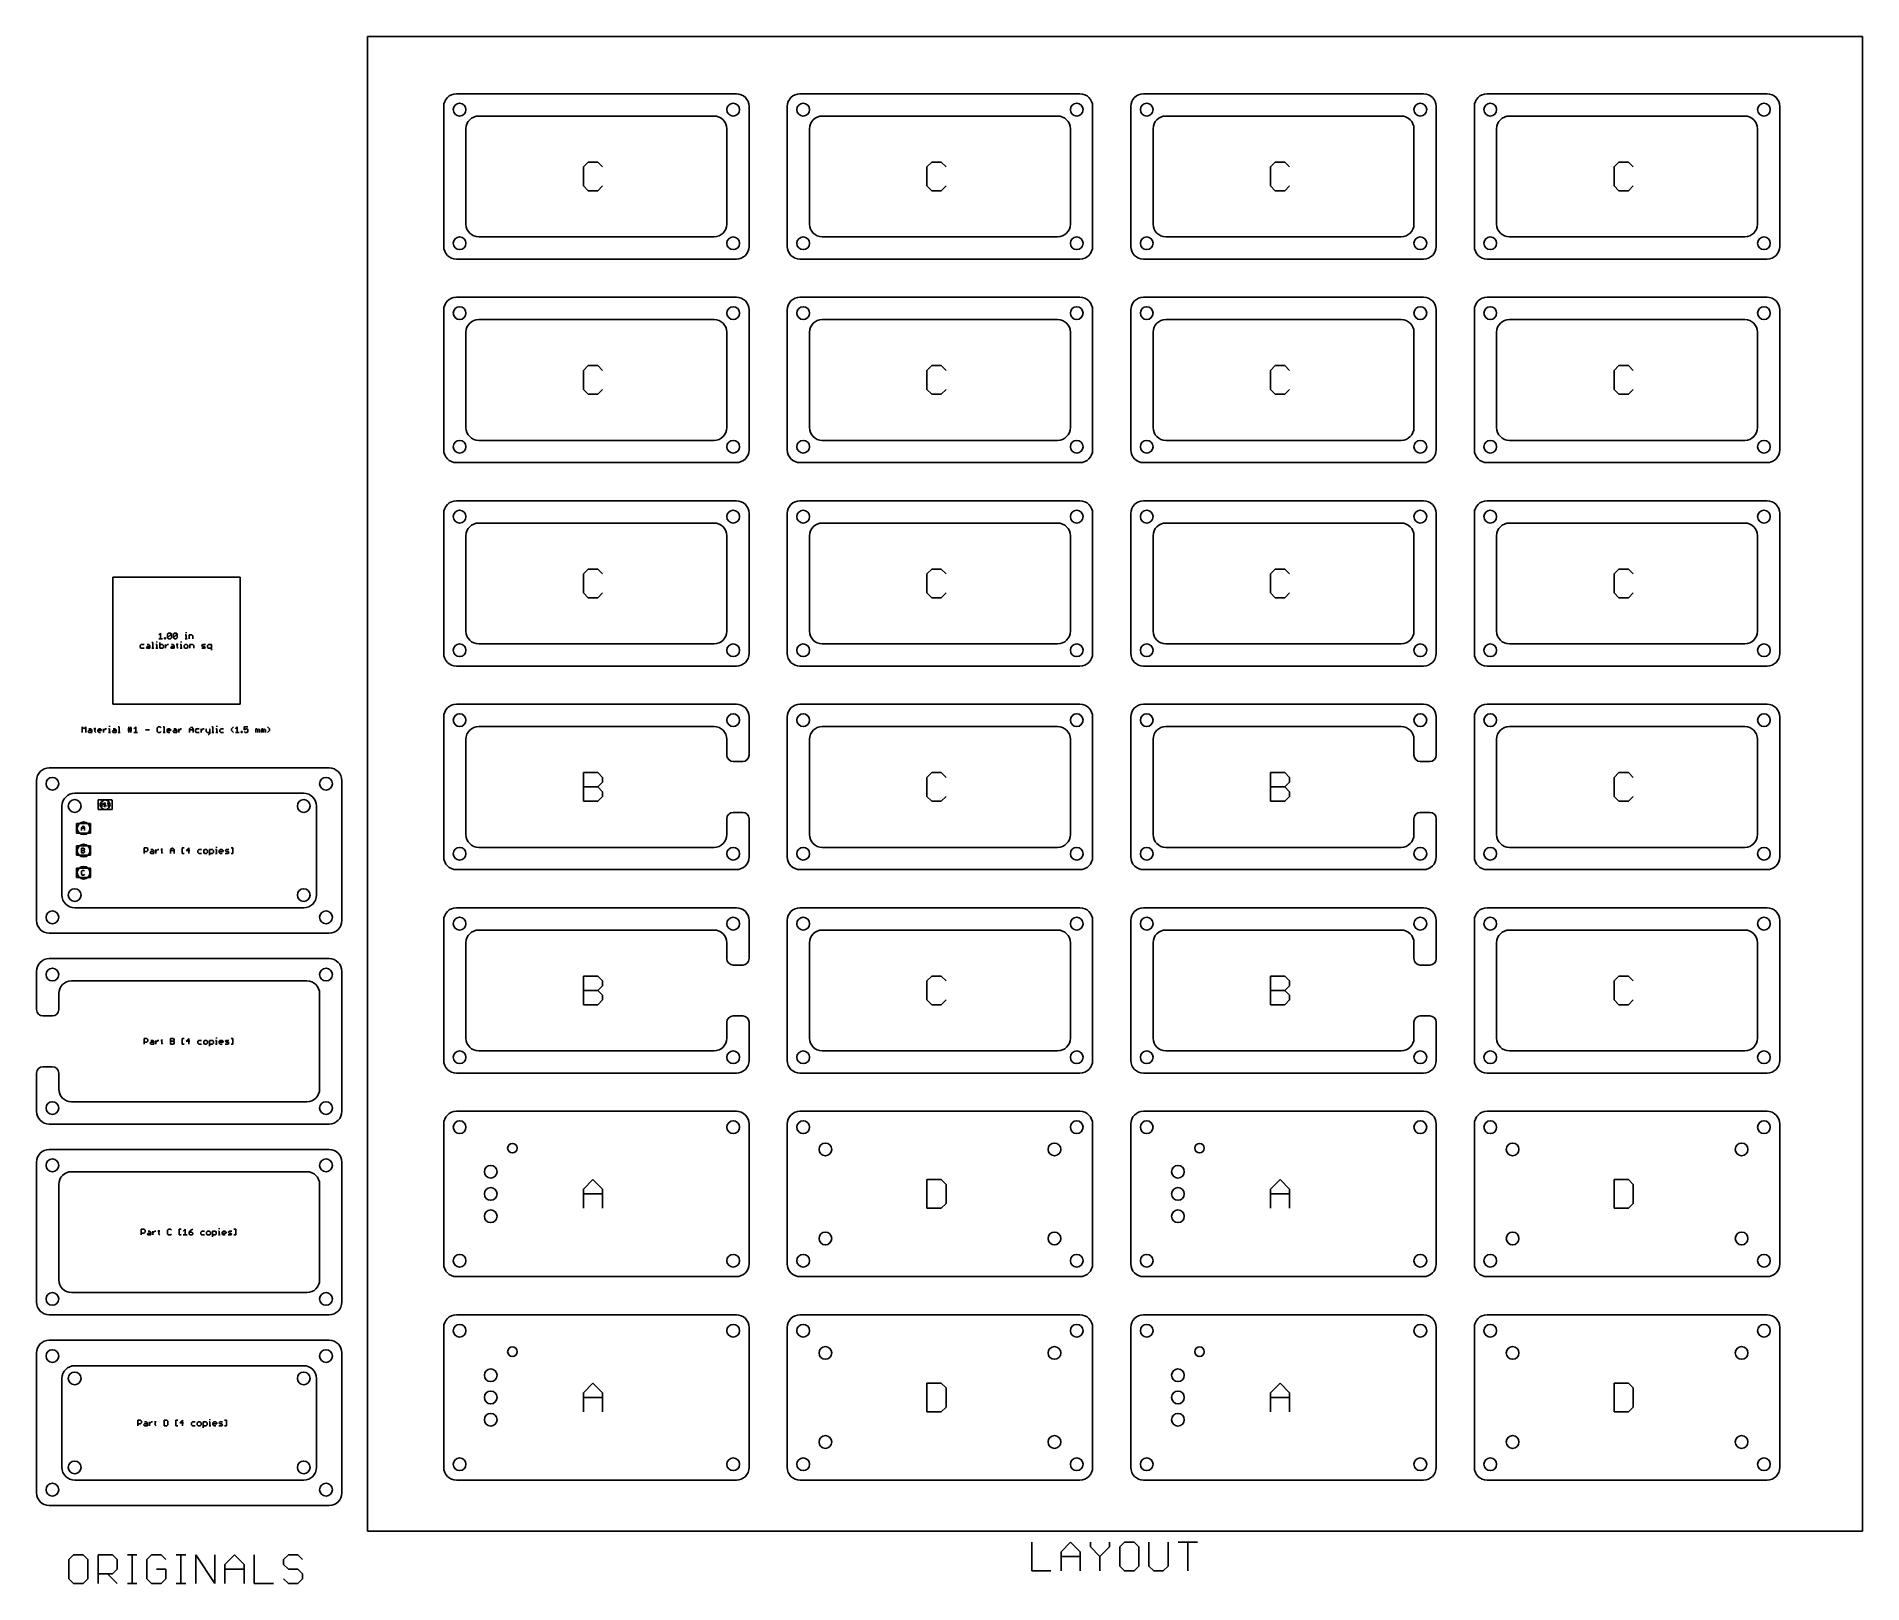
# Model space of a CAD drawing. Extents: x -2.6 to 11.8, y -0.4 to 11.8.
import ezdxf

# ---------------------------------------------------------------- set-up
doc = ezdxf.new("R2010")
doc.units = 0
for name, color, linetype in [('20', 7, 'CONTINUOUS'), ('47', 140, 'CONTINUOUS'), ('48', 82, 'CONTINUOUS'), ('49', 53, 'CONTINUOUS')]:
    doc.layers.add(name, color=color, linetype=linetype)

msp = doc.modelspace()

# ---------------------------------------------------------------- linework, layer by layer
at = {"layer": '20'}
for p, q in [((0.6, 10.1), (0.6, 11.2)), ((0.7, 11.3), (2.9, 11.3)), ((3, 11.2), (3, 10.1)), ((3.3, 10.1), (3.3, 11.2)), ((3.4, 11.3), (5.6, 11.3)), ((5.7, 11.2), (5.7, 10.1)), ((6, 10.1), (6, 11.2)), ((6.1, 11.3), (8.3, 11.3)), ((8.4, 11.2), (8.4, 10.1)), ((8.7, 10.1), (8.7, 11.2)), ((8.8, 11.3), (11, 11.3)), ((11.1, 11.2), (11.1, 10.1)), ((2.725, 11.125), (0.875, 11.125)), ((5.425, 11.125), (3.575, 11.125)), ((8.125, 11.125), (6.275, 11.125)), ((10.825, 11.125), (8.975, 11.125)), ((0.775, 11.025), (0.775, 10.275)), ((2.825, 10.275), (2.825, 11.025)), ((3.475, 11.025), (3.475, 10.275)), ((5.525, 10.275), (5.525, 11.025)), ((6.175, 11.025), (6.175, 10.275)), ((8.225, 10.275), (8.225, 11.025)), ((8.875, 11.025), (8.875, 10.275)), ((10.925, 10.275), (10.925, 11.025)), ((0.875, 10.175), (2.725, 10.175)), ((3.575, 10.175), (5.425, 10.175)), ((6.275, 10.175), (8.125, 10.175)), ((8.975, 10.175), (10.825, 10.175)), ((2.9, 10), (0.7, 10)), ((5.6, 10), (3.4, 10)), ((8.3, 10), (6.1, 10)), ((11, 10), (8.8, 10)), ((0.7, 9.7), (2.9, 9.7)), ((3.4, 9.7), (5.6, 9.7)), ((6.1, 9.7), (8.3, 9.7)), ((8.8, 9.7), (11, 9.7)), ((0.6, 8.5), (0.6, 9.6)), ((2.725, 9.525), (0.875, 9.525)), ((3, 9.6), (3, 8.5)), ((3.3, 8.5), (3.3, 9.6)), ((5.425, 9.525), (3.575, 9.525)), ((5.7, 9.6), (5.7, 8.5)), ((6, 8.5), (6, 9.6)), ((8.125, 9.525), (6.275, 9.525)), ((8.4, 9.6), (8.4, 8.5)), ((8.7, 8.5), (8.7, 9.6)), ((10.825, 9.525), (8.975, 9.525)), ((11.1, 9.6), (11.1, 8.5)), ((0.775, 9.425), (0.775, 8.675)), ((2.825, 8.675), (2.825, 9.425)), ((3.475, 9.425), (3.475, 8.675)), ((5.525, 8.675), (5.525, 9.425)), ((6.175, 9.425), (6.175, 8.675)), ((8.225, 8.675), (8.225, 9.425)), ((8.875, 9.425), (8.875, 8.675)), ((10.925, 8.675), (10.925, 9.425)), ((0.875, 8.575), (2.725, 8.575)), ((3.575, 8.575), (5.425, 8.575)), ((6.275, 8.575), (8.125, 8.575)), ((8.975, 8.575), (10.825, 8.575)), ((2.9, 8.4), (0.7, 8.4)), ((5.6, 8.4), (3.4, 8.4)), ((8.3, 8.4), (6.1, 8.4)), ((11, 8.4), (8.8, 8.4)), ((0.7, 8.1), (2.9, 8.1)), ((3.4, 8.1), (5.6, 8.1)), ((6.1, 8.1), (8.3, 8.1)), ((8.8, 8.1), (11, 8.1)), ((0.6, 6.9), (0.6, 8)), ((2.725, 7.925), (0.875, 7.925)), ((3, 8), (3, 6.9)), ((3.3, 6.9), (3.3, 8)), ((5.425, 7.925), (3.575, 7.925)), ((5.7, 8), (5.7, 6.9)), ((6, 6.9), (6, 8)), ((8.125, 7.925), (6.275, 7.925)), ((8.4, 8), (8.4, 6.9)), ((8.7, 6.9), (8.7, 8)), ((10.825, 7.925), (8.975, 7.925)), ((11.1, 8), (11.1, 6.9)), ((0.775, 7.825), (0.775, 7.075)), ((2.825, 7.075), (2.825, 7.825)), ((3.475, 7.825), (3.475, 7.075)), ((5.525, 7.075), (5.525, 7.825)), ((6.175, 7.825), (6.175, 7.075)), ((8.225, 7.075), (8.225, 7.825)), ((8.875, 7.825), (8.875, 7.075)), ((10.925, 7.075), (10.925, 7.825)), ((0.875, 6.975), (2.725, 6.975)), ((3.575, 6.975), (5.425, 6.975)), ((6.275, 6.975), (8.125, 6.975)), ((8.975, 6.975), (10.825, 6.975)), ((2.9, 6.8), (0.7, 6.8)), ((5.6, 6.8), (3.4, 6.8)), ((8.3, 6.8), (6.1, 6.8)), ((11, 6.8), (8.8, 6.8)), ((0.7, 6.5), (2.9, 6.5)), ((3.4, 6.5), (5.6, 6.5)), ((6.1, 6.5), (8.3, 6.5)), ((8.8, 6.5), (11, 6.5)), ((0.6, 5.3), (0.6, 6.4)), ((2.725, 6.325), (0.875, 6.325)), ((3, 6.4), (3, 6.1)), ((3.3, 5.3), (3.3, 6.4)), ((5.425, 6.325), (3.575, 6.325)), ((5.7, 6.4), (5.7, 5.3)), ((6, 5.3), (6, 6.4)), ((8.125, 6.325), (6.275, 6.325)), ((8.4, 6.4), (8.4, 6.1)), ((8.7, 5.3), (8.7, 6.4)), ((10.825, 6.325), (8.975, 6.325)), ((11.1, 6.4), (11.1, 5.3)), ((0.775, 6.225), (0.775, 5.475)), ((2.825, 6.1), (2.825, 6.225)), ((3.475, 6.225), (3.475, 5.475)), ((5.525, 5.475), (5.525, 6.225)), ((6.175, 6.225), (6.175, 5.475)), ((8.225, 6.1), (8.225, 6.225)), ((8.875, 6.225), (8.875, 5.475)), ((10.925, 5.475), (10.925, 6.225)), ((2.95, 6.05), (2.875, 6.05)), ((8.35, 6.05), (8.275, 6.05)), ((-2.6, 4.8), (-2.6, 5.9)), ((-2.5, 6), (-0.3, 6)), ((-0.2, 5.9), (-0.2, 4.8)), ((2.825, 5.475), (2.825, 5.6)), ((2.875, 5.65), (2.95, 5.65)), ((3, 5.3), (3, 5.6)), ((8.225, 5.475), (8.225, 5.6)), ((8.275, 5.65), (8.35, 5.65)), ((8.4, 5.3), (8.4, 5.6)), ((0.875, 5.375), (2.725, 5.375)), ((3.575, 5.375), (5.425, 5.375)), ((6.275, 5.375), (8.125, 5.375)), ((8.975, 5.375), (10.825, 5.375)), ((2.9, 5.2), (0.7, 5.2)), ((5.6, 5.2), (3.4, 5.2)), ((8.3, 5.2), (6.1, 5.2)), ((11, 5.2), (8.8, 5.2)), ((0.7, 4.9), (2.9, 4.9)), ((3.4, 4.9), (5.6, 4.9)), ((6.1, 4.9), (8.3, 4.9)), ((8.8, 4.9), (11, 4.9)), ((0.6, 3.7), (0.6, 4.8)), ((3, 4.8), (3, 4.5)), ((3.3, 3.7), (3.3, 4.8)), ((5.7, 4.8), (5.7, 3.7)), ((6, 3.7), (6, 4.8)), ((8.4, 4.8), (8.4, 4.5)), ((8.7, 3.7), (8.7, 4.8)), ((11.1, 4.8), (11.1, 3.7)), ((-0.3, 4.7), (-2.5, 4.7)), ((0.775, 4.625), (0.775, 3.875)), ((2.725, 4.725), (0.875, 4.725)), ((2.825, 4.5), (2.825, 4.625)), ((3.475, 4.625), (3.475, 3.875)), ((5.425, 4.725), (3.575, 4.725)), ((5.525, 3.875), (5.525, 4.625)), ((6.175, 4.625), (6.175, 3.875)), ((8.125, 4.725), (6.275, 4.725)), ((8.225, 4.5), (8.225, 4.625)), ((8.875, 4.625), (8.875, 3.875)), ((10.825, 4.725), (8.975, 4.725)), ((10.925, 3.875), (10.925, 4.625)), ((-2.5, 4.5), (-0.3, 4.5)), ((2.95, 4.45), (2.875, 4.45)), ((8.35, 4.45), (8.275, 4.45)), ((-2.6, 4.4), (-2.6, 4.1)), ((-0.475, 4.325), (-2.325, 4.325)), ((-0.2, 4.4), (-0.2, 3.3)), ((-2.425, 4.225), (-2.425, 4.1)), ((-0.375, 3.475), (-0.375, 4.225)), ((-2.475, 4.05), (-2.55, 4.05)), ((2.875, 4.05), (2.95, 4.05)), ((8.275, 4.05), (8.35, 4.05)), ((2.825, 3.875), (2.825, 4)), ((3, 3.7), (3, 4)), ((8.225, 3.875), (8.225, 4)), ((8.4, 3.7), (8.4, 4)), ((0.875, 3.775), (2.725, 3.775)), ((3.575, 3.775), (5.425, 3.775)), ((6.275, 3.775), (8.125, 3.775)), ((8.975, 3.775), (10.825, 3.775)), ((-2.6, 3.3), (-2.6, 3.6)), ((-2.55, 3.65), (-2.475, 3.65)), ((-2.425, 3.6), (-2.425, 3.475)), ((2.9, 3.6), (0.7, 3.6)), ((5.6, 3.6), (3.4, 3.6)), ((8.3, 3.6), (6.1, 3.6)), ((11, 3.6), (8.8, 3.6)), ((-2.325, 3.375), (-0.475, 3.375)), ((-0.3, 3.2), (-2.5, 3.2)), ((0.6, 2.1), (0.6, 3.2)), ((0.7, 3.3), (2.9, 3.3)), ((3, 3.2), (3, 2.1)), ((3.3, 2.1), (3.3, 3.2)), ((3.4, 3.3), (5.6, 3.3)), ((5.7, 3.2), (5.7, 2.1)), ((6, 2.1), (6, 3.2)), ((6.1, 3.3), (8.3, 3.3)), ((8.4, 3.2), (8.4, 2.1)), ((8.7, 2.1), (8.7, 3.2)), ((8.8, 3.3), (11, 3.3)), ((11.1, 3.2), (11.1, 2.1)), ((-2.6, 1.8), (-2.6, 2.9)), ((-2.5, 3), (-0.3, 3)), ((-0.2, 2.9), (-0.2, 1.8)), ((-0.475, 2.825), (-2.325, 2.825)), ((-2.425, 2.725), (-2.425, 1.975)), ((-0.375, 1.975), (-0.375, 2.725)), ((-2.325, 1.875), (-0.475, 1.875)), ((2.9, 2), (0.7, 2)), ((5.6, 2), (3.4, 2)), ((8.3, 2), (6.1, 2)), ((11, 2), (8.8, 2)), ((-0.3, 1.7), (-2.5, 1.7)), ((0.6, 0.5), (0.6, 1.6)), ((0.7, 1.7), (2.9, 1.7)), ((3, 1.6), (3, 0.5)), ((3.3, 0.5), (3.3, 1.6)), ((3.4, 1.7), (5.6, 1.7)), ((5.7, 1.6), (5.7, 0.5)), ((6, 0.5), (6, 1.6)), ((6.1, 1.7), (8.3, 1.7)), ((8.4, 1.6), (8.4, 0.5)), ((8.7, 0.5), (8.7, 1.6)), ((8.8, 1.7), (11, 1.7)), ((11.1, 1.6), (11.1, 0.5)), ((-2.5, 1.5), (-0.3, 1.5)), ((-2.6, 0.3), (-2.6, 1.4)), ((-0.2, 1.4), (-0.2, 0.3)), ((2.9, 0.4), (0.7, 0.4)), ((5.6, 0.4), (3.4, 0.4)), ((8.3, 0.4), (6.1, 0.4)), ((11, 0.4), (8.8, 0.4)), ((-0.3, 0.2), (-2.5, 0.2))]:
    msp.add_line(p, q, dxfattribs=at)
for centre, radius in [((0.725, 11.175), 0.05), ((2.875, 11.175), 0.05), ((3.425, 11.175), 0.05), ((5.575, 11.175), 0.05), ((6.125, 11.175), 0.05), ((8.275, 11.175), 0.05), ((8.825, 11.175), 0.05), ((10.975, 11.175), 0.05), ((0.725, 10.125), 0.05), ((2.875, 10.125), 0.05), ((3.425, 10.125), 0.05), ((5.575, 10.125), 0.05), ((6.125, 10.125), 0.05), ((8.275, 10.125), 0.05), ((8.825, 10.125), 0.05), ((10.975, 10.125), 0.05), ((0.725, 9.575), 0.05), ((2.875, 9.575), 0.05), ((3.425, 9.575), 0.05), ((5.575, 9.575), 0.05), ((6.125, 9.575), 0.05), ((8.275, 9.575), 0.05), ((8.825, 9.575), 0.05), ((10.975, 9.575), 0.05), ((0.725, 8.525), 0.05), ((2.875, 8.525), 0.05), ((3.425, 8.525), 0.05), ((5.575, 8.525), 0.05), ((6.125, 8.525), 0.05), ((8.275, 8.525), 0.05), ((8.825, 8.525), 0.05), ((10.975, 8.525), 0.05), ((0.725, 7.975), 0.05), ((2.875, 7.975), 0.05), ((3.425, 7.975), 0.05), ((5.575, 7.975), 0.05), ((6.125, 7.975), 0.05), ((8.275, 7.975), 0.05), ((8.825, 7.975), 0.05), ((10.975, 7.975), 0.05), ((0.725, 6.925), 0.05), ((2.875, 6.925), 0.05), ((3.425, 6.925), 0.05), ((5.575, 6.925), 0.05), ((6.125, 6.925), 0.05), ((8.275, 6.925), 0.05), ((8.825, 6.925), 0.05), ((10.975, 6.925), 0.05), ((0.725, 6.375), 0.05), ((2.875, 6.375), 0.05), ((3.425, 6.375), 0.05), ((5.575, 6.375), 0.05), ((6.125, 6.375), 0.05), ((8.275, 6.375), 0.05), ((8.825, 6.375), 0.05), ((10.975, 6.375), 0.05), ((-2.475, 5.875), 0.05), ((-0.325, 5.875), 0.05), ((-2.06, 5.71), 0.0375), ((-2.23, 5.525), 0.05), ((-2.23, 5.35), 0.05), ((0.725, 5.325), 0.05), ((2.875, 5.325), 0.05), ((3.425, 5.325), 0.05), ((5.575, 5.325), 0.05), ((6.125, 5.325), 0.05), ((8.275, 5.325), 0.05), ((8.825, 5.325), 0.05), ((10.975, 5.325), 0.05), ((-2.23, 5.175), 0.05), ((-2.475, 4.825), 0.05), ((-0.325, 4.825), 0.05), ((0.725, 4.775), 0.05), ((2.875, 4.775), 0.05), ((3.425, 4.775), 0.05), ((5.575, 4.775), 0.05), ((6.125, 4.775), 0.05), ((8.275, 4.775), 0.05), ((8.825, 4.775), 0.05), ((10.975, 4.775), 0.05), ((-2.475, 4.375), 0.05), ((-0.325, 4.375), 0.05), ((0.725, 3.725), 0.05), ((2.875, 3.725), 0.05), ((3.425, 3.725), 0.05), ((5.575, 3.725), 0.05), ((6.125, 3.725), 0.05), ((8.275, 3.725), 0.05), ((8.825, 3.725), 0.05), ((10.975, 3.725), 0.05), ((-2.475, 3.325), 0.05), ((-0.325, 3.325), 0.05), ((0.725, 3.175), 0.05), ((2.875, 3.175), 0.05), ((3.425, 3.175), 0.05), ((5.575, 3.175), 0.05), ((6.125, 3.175), 0.05), ((8.275, 3.175), 0.05), ((8.825, 3.175), 0.05), ((10.975, 3.175), 0.05), ((1.14, 3.01), 0.0375), ((3.6, 3), 0.05), ((5.4, 3), 0.05), ((6.54, 3.01), 0.0375), ((9, 3), 0.05), ((10.8, 3), 0.05), ((-2.475, 2.875), 0.05), ((-0.325, 2.875), 0.05), ((0.97, 2.825), 0.05), ((6.37, 2.825), 0.05), ((0.97, 2.65), 0.05), ((6.37, 2.65), 0.05), ((0.97, 2.475), 0.05), ((6.37, 2.475), 0.05), ((3.6, 2.3), 0.05), ((5.4, 2.3), 0.05), ((9, 2.3), 0.05), ((10.8, 2.3), 0.05), ((0.725, 2.125), 0.05), ((2.875, 2.125), 0.05), ((3.425, 2.125), 0.05), ((5.575, 2.125), 0.05), ((6.125, 2.125), 0.05), ((8.275, 2.125), 0.05), ((8.825, 2.125), 0.05), ((10.975, 2.125), 0.05), ((-2.475, 1.825), 0.05), ((-0.325, 1.825), 0.05), ((0.725, 1.575), 0.05), ((2.875, 1.575), 0.05), ((3.425, 1.575), 0.05), ((5.575, 1.575), 0.05), ((6.125, 1.575), 0.05), ((8.275, 1.575), 0.05), ((8.825, 1.575), 0.05), ((10.975, 1.575), 0.05), ((1.14, 1.41), 0.0375), ((3.6, 1.4), 0.05), ((5.4, 1.4), 0.05), ((6.54, 1.41), 0.0375), ((9, 1.4), 0.05), ((10.8, 1.4), 0.05), ((-2.475, 1.375), 0.05), ((-0.325, 1.375), 0.05), ((-2.3, 1.2), 0.05), ((-0.5, 1.2), 0.05), ((0.97, 1.225), 0.05), ((6.37, 1.225), 0.05), ((0.97, 1.05), 0.05), ((6.37, 1.05), 0.05), ((0.97, 0.875), 0.05), ((6.37, 0.875), 0.05), ((3.6, 0.7), 0.05), ((5.4, 0.7), 0.05), ((9, 0.7), 0.05), ((10.8, 0.7), 0.05), ((0.725, 0.525), 0.05), ((2.875, 0.525), 0.05), ((3.425, 0.525), 0.05), ((5.575, 0.525), 0.05), ((6.125, 0.525), 0.05), ((8.275, 0.525), 0.05), ((8.825, 0.525), 0.05), ((10.975, 0.525), 0.05), ((-2.3, 0.5), 0.05), ((-0.5, 0.5), 0.05), ((-2.475, 0.325), 0.05), ((-0.325, 0.325), 0.05)]:
    msp.add_circle(centre, radius, dxfattribs=at)
for centre, radius, start, end in [((0.7, 11.2), 0.1, 90, 180), ((2.9, 11.2), 0.1, 0, 90), ((3.4, 11.2), 0.1, 90, 180), ((5.6, 11.2), 0.1, 0, 90), ((6.1, 11.2), 0.1, 90, 180), ((8.3, 11.2), 0.1, 0, 90), ((8.8, 11.2), 0.1, 90, 180), ((11, 11.2), 0.1, 0, 90), ((0.875, 11.025), 0.1, 90, 180), ((2.725, 11.025), 0.1, 0, 90), ((3.575, 11.025), 0.1, 90, 180), ((5.425, 11.025), 0.1, 0, 90), ((6.275, 11.025), 0.1, 90, 180), ((8.125, 11.025), 0.1, 0, 90), ((8.975, 11.025), 0.1, 90, 180), ((10.825, 11.025), 0.1, 0, 90), ((0.875, 10.275), 0.1, 180, 270), ((2.725, 10.275), 0.1, 270, 0), ((3.575, 10.275), 0.1, 180, 270), ((5.425, 10.275), 0.1, 270, 0), ((6.275, 10.275), 0.1, 180, 270), ((8.125, 10.275), 0.1, 270, 0), ((8.975, 10.275), 0.1, 180, 270), ((10.825, 10.275), 0.1, 270, 0), ((0.7, 10.1), 0.1, 180, 270), ((2.9, 10.1), 0.1, 270, 0), ((3.4, 10.1), 0.1, 180, 270), ((5.6, 10.1), 0.1, 270, 0), ((6.1, 10.1), 0.1, 180, 270), ((8.3, 10.1), 0.1, 270, 0), ((8.8, 10.1), 0.1, 180, 270), ((11, 10.1), 0.1, 270, 0), ((0.7, 9.6), 0.1, 90, 180), ((2.9, 9.6), 0.1, 0, 90), ((3.4, 9.6), 0.1, 90, 180), ((5.6, 9.6), 0.1, 0, 90), ((6.1, 9.6), 0.1, 90, 180), ((8.3, 9.6), 0.1, 0, 90), ((8.8, 9.6), 0.1, 90, 180), ((11, 9.6), 0.1, 0, 90), ((0.875, 9.425), 0.1, 90, 180), ((2.725, 9.425), 0.1, 0, 90), ((3.575, 9.425), 0.1, 90, 180), ((5.425, 9.425), 0.1, 0, 90), ((6.275, 9.425), 0.1, 90, 180), ((8.125, 9.425), 0.1, 0, 90), ((8.975, 9.425), 0.1, 90, 180), ((10.825, 9.425), 0.1, 0, 90), ((0.875, 8.675), 0.1, 180, 270), ((2.725, 8.675), 0.1, 270, 0), ((3.575, 8.675), 0.1, 180, 270), ((5.425, 8.675), 0.1, 270, 0), ((6.275, 8.675), 0.1, 180, 270), ((8.125, 8.675), 0.1, 270, 0), ((8.975, 8.675), 0.1, 180, 270), ((10.825, 8.675), 0.1, 270, 0), ((0.7, 8.5), 0.1, 180, 270), ((2.9, 8.5), 0.1, 270, 0), ((3.4, 8.5), 0.1, 180, 270), ((5.6, 8.5), 0.1, 270, 0), ((6.1, 8.5), 0.1, 180, 270), ((8.3, 8.5), 0.1, 270, 0), ((8.8, 8.5), 0.1, 180, 270), ((11, 8.5), 0.1, 270, 0), ((0.7, 8), 0.1, 90, 180), ((2.9, 8), 0.1, 0, 90), ((3.4, 8), 0.1, 90, 180), ((5.6, 8), 0.1, 0, 90), ((6.1, 8), 0.1, 90, 180), ((8.3, 8), 0.1, 0, 90), ((8.8, 8), 0.1, 90, 180), ((11, 8), 0.1, 0, 90), ((0.875, 7.825), 0.1, 90, 180), ((2.725, 7.825), 0.1, 0, 90), ((3.575, 7.825), 0.1, 90, 180), ((5.425, 7.825), 0.1, 0, 90), ((6.275, 7.825), 0.1, 90, 180), ((8.125, 7.825), 0.1, 0, 90), ((8.975, 7.825), 0.1, 90, 180), ((10.825, 7.825), 0.1, 0, 90), ((0.875, 7.075), 0.1, 180, 270), ((2.725, 7.075), 0.1, 270, 0), ((3.575, 7.075), 0.1, 180, 270), ((5.425, 7.075), 0.1, 270, 0), ((6.275, 7.075), 0.1, 180, 270), ((8.125, 7.075), 0.1, 270, 0), ((8.975, 7.075), 0.1, 180, 270), ((10.825, 7.075), 0.1, 270, 0), ((0.7, 6.9), 0.1, 180, 270), ((2.9, 6.9), 0.1, 270, 0), ((3.4, 6.9), 0.1, 180, 270), ((5.6, 6.9), 0.1, 270, 0), ((6.1, 6.9), 0.1, 180, 270), ((8.3, 6.9), 0.1, 270, 0), ((8.8, 6.9), 0.1, 180, 270), ((11, 6.9), 0.1, 270, 0), ((0.7, 6.4), 0.1, 90, 180), ((2.9, 6.4), 0.1, 0, 90), ((3.4, 6.4), 0.1, 90, 180), ((5.6, 6.4), 0.1, 0, 90), ((6.1, 6.4), 0.1, 90, 180), ((8.3, 6.4), 0.1, 0, 90), ((8.8, 6.4), 0.1, 90, 180), ((11, 6.4), 0.1, 0, 90), ((0.875, 6.225), 0.1, 90, 180), ((2.725, 6.225), 0.1, 0, 90), ((3.575, 6.225), 0.1, 90, 180), ((5.425, 6.225), 0.1, 0, 90), ((6.275, 6.225), 0.1, 90, 180), ((8.125, 6.225), 0.1, 0, 90), ((8.975, 6.225), 0.1, 90, 180), ((10.825, 6.225), 0.1, 0, 90), ((2.875, 6.1), 0.05, 180, 270), ((2.95, 6.1), 0.05, 270, 0), ((8.275, 6.1), 0.05, 180, 270), ((8.35, 6.1), 0.05, 270, 0), ((-2.5, 5.9), 0.1, 90, 180), ((-0.3, 5.9), 0.1, 0, 90), ((2.875, 5.6), 0.05, 90, 180), ((2.95, 5.6), 0.05, 0, 90), ((8.275, 5.6), 0.05, 90, 180), ((8.35, 5.6), 0.05, 0, 90), ((0.875, 5.475), 0.1, 180, 270), ((2.725, 5.475), 0.1, 270, 0), ((3.575, 5.475), 0.1, 180, 270), ((5.425, 5.475), 0.1, 270, 0), ((6.275, 5.475), 0.1, 180, 270), ((8.125, 5.475), 0.1, 270, 0), ((8.975, 5.475), 0.1, 180, 270), ((10.825, 5.475), 0.1, 270, 0), ((0.7, 5.3), 0.1, 180, 270), ((2.9, 5.3), 0.1, 270, 0), ((3.4, 5.3), 0.1, 180, 270), ((5.6, 5.3), 0.1, 270, 0), ((6.1, 5.3), 0.1, 180, 270), ((8.3, 5.3), 0.1, 270, 0), ((8.8, 5.3), 0.1, 180, 270), ((11, 5.3), 0.1, 270, 0), ((0.7, 4.8), 0.1, 90, 180), ((2.9, 4.8), 0.1, 0, 90), ((3.4, 4.8), 0.1, 90, 180), ((5.6, 4.8), 0.1, 0, 90), ((6.1, 4.8), 0.1, 90, 180), ((8.3, 4.8), 0.1, 0, 90), ((8.8, 4.8), 0.1, 90, 180), ((11, 4.8), 0.1, 0, 90), ((-2.5, 4.8), 0.1, 180, 270), ((-0.3, 4.8), 0.1, 270, 0), ((0.875, 4.625), 0.1, 90, 180), ((2.725, 4.625), 0.1, 0, 90), ((3.575, 4.625), 0.1, 90, 180), ((5.425, 4.625), 0.1, 0, 90), ((6.275, 4.625), 0.1, 90, 180), ((8.125, 4.625), 0.1, 0, 90), ((8.975, 4.625), 0.1, 90, 180), ((10.825, 4.625), 0.1, 0, 90), ((-2.5, 4.4), 0.1, 90, 180), ((-0.3, 4.4), 0.1, 0, 90), ((2.875, 4.5), 0.05, 180, 270), ((2.95, 4.5), 0.05, 270, 0), ((8.275, 4.5), 0.05, 180, 270), ((8.35, 4.5), 0.05, 270, 0), ((-2.325, 4.225), 0.1, 90, 180), ((-0.475, 4.225), 0.1, 0, 90), ((-2.55, 4.1), 0.05, 180, 270), ((-2.475, 4.1), 0.05, 270, 0), ((2.875, 4), 0.05, 90, 180), ((2.95, 4), 0.05, 0, 90), ((8.275, 4), 0.05, 90, 180), ((8.35, 4), 0.05, 0, 90), ((0.875, 3.875), 0.1, 180, 270), ((2.725, 3.875), 0.1, 270, 0), ((3.575, 3.875), 0.1, 180, 270), ((5.425, 3.875), 0.1, 270, 0), ((6.275, 3.875), 0.1, 180, 270), ((8.125, 3.875), 0.1, 270, 0), ((8.975, 3.875), 0.1, 180, 270), ((10.825, 3.875), 0.1, 270, 0), ((-2.55, 3.6), 0.05, 90, 180), ((-2.475, 3.6), 0.05, 0, 90), ((0.7, 3.7), 0.1, 180, 270), ((2.9, 3.7), 0.1, 270, 0), ((3.4, 3.7), 0.1, 180, 270), ((5.6, 3.7), 0.1, 270, 0), ((6.1, 3.7), 0.1, 180, 270), ((8.3, 3.7), 0.1, 270, 0), ((8.8, 3.7), 0.1, 180, 270), ((11, 3.7), 0.1, 270, 0), ((-2.325, 3.475), 0.1, 180, 270), ((-0.475, 3.475), 0.1, 270, 0), ((-2.5, 3.3), 0.1, 180, 270), ((-0.3, 3.3), 0.1, 270, 0), ((0.7, 3.2), 0.1, 90, 180), ((2.9, 3.2), 0.1, 0, 90), ((3.4, 3.2), 0.1, 90, 180), ((5.6, 3.2), 0.1, 0, 90), ((6.1, 3.2), 0.1, 90, 180), ((8.3, 3.2), 0.1, 0, 90), ((8.8, 3.2), 0.1, 90, 180), ((11, 3.2), 0.1, 0, 90), ((-2.5, 2.9), 0.1, 90, 180), ((-0.3, 2.9), 0.1, 0, 90), ((-2.325, 2.725), 0.1, 90, 180), ((-0.475, 2.725), 0.1, 0, 90), ((0.7, 2.1), 0.1, 180, 270), ((2.9, 2.1), 0.1, 270, 0), ((3.4, 2.1), 0.1, 180, 270), ((5.6, 2.1), 0.1, 270, 0), ((6.1, 2.1), 0.1, 180, 270), ((8.3, 2.1), 0.1, 270, 0), ((8.8, 2.1), 0.1, 180, 270), ((11, 2.1), 0.1, 270, 0), ((-2.325, 1.975), 0.1, 180, 270), ((-0.475, 1.975), 0.1, 270, 0), ((-2.5, 1.8), 0.1, 180, 270), ((-0.3, 1.8), 0.1, 270, 0), ((0.7, 1.6), 0.1, 90, 180), ((2.9, 1.6), 0.1, 0, 90), ((3.4, 1.6), 0.1, 90, 180), ((5.6, 1.6), 0.1, 0, 90), ((6.1, 1.6), 0.1, 90, 180), ((8.3, 1.6), 0.1, 0, 90), ((8.8, 1.6), 0.1, 90, 180), ((11, 1.6), 0.1, 0, 90), ((-2.5, 1.4), 0.1, 90, 180), ((-0.3, 1.4), 0.1, 0, 90), ((0.7, 0.5), 0.1, 180, 270), ((2.9, 0.5), 0.1, 270, 0), ((3.4, 0.5), 0.1, 180, 270), ((5.6, 0.5), 0.1, 270, 0), ((6.1, 0.5), 0.1, 180, 270), ((8.3, 0.5), 0.1, 270, 0), ((8.8, 0.5), 0.1, 180, 270), ((11, 0.5), 0.1, 270, 0), ((-2.5, 0.3), 0.1, 180, 270), ((-0.3, 0.3), 0.1, 270, 0)]:
    msp.add_arc(centre, radius, start, end, dxfattribs=at)
at = {"layer": '47'}
for p, q in [((0, 11.75), (11.75, 11.75)), ((0, 0), (0, 11.75)), ((11.75, 0), (11.75, 11.75)), ((0, 0), (11.75, 0))]:
    msp.add_line(p, q, dxfattribs=at)
at = {"layer": '48'}
for p, q in [((1.734934, 10.762692), (1.697402, 10.72516)), ((1.809998, 10.762692), (1.734934, 10.762692)), ((1.84753, 10.72516), (1.809998, 10.762692)), ((4.434934, 10.762692), (4.397402, 10.72516)), ((4.509998, 10.762692), (4.434934, 10.762692)), ((4.54753, 10.72516), (4.509998, 10.762692)), ((7.134934, 10.762692), (7.097402, 10.72516)), ((7.209998, 10.762692), (7.134934, 10.762692)), ((7.24753, 10.72516), (7.209998, 10.762692)), ((9.834934, 10.762692), (9.797402, 10.72516)), ((9.909998, 10.762692), (9.834934, 10.762692)), ((9.94753, 10.72516), (9.909998, 10.762692)), ((1.697402, 10.72516), (1.697402, 10.575032)), ((4.397402, 10.72516), (4.397402, 10.575032)), ((7.097402, 10.72516), (7.097402, 10.575032)), ((9.797402, 10.72516), (9.797402, 10.575032)), ((1.697402, 10.575032), (1.734934, 10.5375)), ((1.734934, 10.5375), (1.809998, 10.5375)), ((1.809998, 10.5375), (1.84753, 10.575032)), ((4.397402, 10.575032), (4.434934, 10.5375)), ((4.434934, 10.5375), (4.509998, 10.5375)), ((4.509998, 10.5375), (4.54753, 10.575032)), ((7.097402, 10.575032), (7.134934, 10.5375)), ((7.134934, 10.5375), (7.209998, 10.5375)), ((7.209998, 10.5375), (7.24753, 10.575032)), ((9.797402, 10.575032), (9.834934, 10.5375)), ((9.834934, 10.5375), (9.909998, 10.5375)), ((9.909998, 10.5375), (9.94753, 10.575032)), ((1.734934, 9.162692), (1.697402, 9.12516)), ((1.697402, 9.12516), (1.697402, 8.975032)), ((1.809998, 9.162692), (1.734934, 9.162692)), ((1.84753, 9.12516), (1.809998, 9.162692)), ((4.434934, 9.162692), (4.397402, 9.12516)), ((4.397402, 9.12516), (4.397402, 8.975032)), ((4.509998, 9.162692), (4.434934, 9.162692)), ((4.54753, 9.12516), (4.509998, 9.162692)), ((7.134934, 9.162692), (7.097402, 9.12516)), ((7.097402, 9.12516), (7.097402, 8.975032)), ((7.209998, 9.162692), (7.134934, 9.162692)), ((7.24753, 9.12516), (7.209998, 9.162692)), ((9.834934, 9.162692), (9.797402, 9.12516)), ((9.797402, 9.12516), (9.797402, 8.975032)), ((9.909998, 9.162692), (9.834934, 9.162692)), ((9.94753, 9.12516), (9.909998, 9.162692)), ((1.697402, 8.975032), (1.734934, 8.9375)), ((1.734934, 8.9375), (1.809998, 8.9375)), ((1.809998, 8.9375), (1.84753, 8.975032)), ((4.397402, 8.975032), (4.434934, 8.9375)), ((4.434934, 8.9375), (4.509998, 8.9375)), ((4.509998, 8.9375), (4.54753, 8.975032)), ((7.097402, 8.975032), (7.134934, 8.9375)), ((7.134934, 8.9375), (7.209998, 8.9375)), ((7.209998, 8.9375), (7.24753, 8.975032)), ((9.797402, 8.975032), (9.834934, 8.9375)), ((9.834934, 8.9375), (9.909998, 8.9375)), ((9.909998, 8.9375), (9.94753, 8.975032)), ((1.734934, 7.562692), (1.697402, 7.52516)), ((1.697402, 7.52516), (1.697402, 7.375032)), ((1.809998, 7.562692), (1.734934, 7.562692)), ((1.84753, 7.52516), (1.809998, 7.562692)), ((4.434934, 7.562692), (4.397402, 7.52516)), ((4.397402, 7.52516), (4.397402, 7.375032)), ((4.509998, 7.562692), (4.434934, 7.562692)), ((4.54753, 7.52516), (4.509998, 7.562692)), ((7.134934, 7.562692), (7.097402, 7.52516)), ((7.097402, 7.52516), (7.097402, 7.375032)), ((7.209998, 7.562692), (7.134934, 7.562692)), ((7.24753, 7.52516), (7.209998, 7.562692)), ((9.834934, 7.562692), (9.797402, 7.52516)), ((9.797402, 7.52516), (9.797402, 7.375032)), ((9.909998, 7.562692), (9.834934, 7.562692)), ((9.94753, 7.52516), (9.909998, 7.562692)), ((1.697402, 7.375032), (1.734934, 7.3375)), ((1.734934, 7.3375), (1.809998, 7.3375)), ((1.809998, 7.3375), (1.84753, 7.375032)), ((4.397402, 7.375032), (4.434934, 7.3375)), ((4.434934, 7.3375), (4.509998, 7.3375)), ((4.509998, 7.3375), (4.54753, 7.375032)), ((7.097402, 7.375032), (7.134934, 7.3375)), ((7.134934, 7.3375), (7.209998, 7.3375)), ((7.209998, 7.3375), (7.24753, 7.375032)), ((9.797402, 7.375032), (9.834934, 7.3375)), ((9.834934, 7.3375), (9.909998, 7.3375)), ((9.909998, 7.3375), (9.94753, 7.375032)), ((-2.241803, 6.2775), (-2.241803, 6.322538)), ((-2.241803, 6.322538), (-2.22679, 6.307526)), ((-2.22679, 6.307526), (-2.211777, 6.322538)), ((-2.211777, 6.322538), (-2.211777, 6.2775)), ((-2.142218, 6.315032), (-2.142218, 6.285006)), ((-2.02712, 6.330045), (-2.02712, 6.322538)), ((-1.957894, 6.322538), (-1.950388, 6.322538)), ((-1.950388, 6.322538), (-1.950388, 6.2775)), ((-1.873656, 6.2775), (-1.873656, 6.322538)), ((-1.858643, 6.322538), (-1.858643, 6.2775)), ((-1.835123, 6.307526), (-1.82011, 6.322538)), ((-1.82011, 6.322538), (-1.82011, 6.2775)), ((-1.64346, 6.322538), (-1.650966, 6.315032)), ((-1.650966, 6.315032), (-1.650966, 6.285006)), ((-1.628447, 6.322538), (-1.64346, 6.322538)), ((-1.62094, 6.315032), (-1.628447, 6.322538)), ((-1.604927, 6.322538), (-1.59742, 6.322538)), ((-1.59742, 6.322538), (-1.59742, 6.2775)), ((-1.39775, 6.307526), (-1.382737, 6.322538)), ((-1.382737, 6.322538), (-1.367725, 6.307526)), ((-1.221266, 6.322538), (-1.21376, 6.322538)), ((-1.21376, 6.322538), (-1.21376, 6.2775)), ((-1.183067, 6.330045), (-1.183067, 6.322538)), ((-1.067802, 6.307526), (-1.052789, 6.322538)), ((-1.037109, 6.307526), (-1.022097, 6.322538)), ((-1.022097, 6.322538), (-1.022097, 6.2775)), ((-0.938025, 6.322538), (-0.968051, 6.322538)), ((-0.968051, 6.322538), (-0.968051, 6.300019)), ((-0.768881, 6.307526), (-0.783894, 6.322538)), ((-2.195764, 6.285006), (-2.188257, 6.292513)), ((-2.188257, 6.2775), (-2.195764, 6.285006)), ((-2.188257, 6.307526), (-2.173244, 6.307526)), ((-2.188257, 6.292513), (-2.165738, 6.292513)), ((-2.165738, 6.2775), (-2.188257, 6.2775)), ((-2.173244, 6.307526), (-2.165738, 6.300019)), ((-2.165738, 6.300019), (-2.165738, 6.2775)), ((-2.149724, 6.307526), (-2.134711, 6.307526)), ((-2.142218, 6.285006), (-2.134711, 6.2775)), ((-2.119031, 6.300019), (-2.111525, 6.307526)), ((-2.119031, 6.285006), (-2.119031, 6.300019)), ((-2.089006, 6.292513), (-2.119031, 6.292513)), ((-2.111525, 6.2775), (-2.119031, 6.285006)), ((-2.111525, 6.307526), (-2.096512, 6.307526)), ((-2.096512, 6.2775), (-2.111525, 6.2775)), ((-2.096512, 6.307526), (-2.089006, 6.300019)), ((-2.089006, 6.300019), (-2.089006, 6.292513)), ((-2.072992, 6.2775), (-2.072992, 6.307526)), ((-2.072992, 6.292513), (-2.057979, 6.307526)), ((-2.057979, 6.307526), (-2.050473, 6.307526)), ((-2.034626, 6.307526), (-2.02712, 6.307526)), ((-2.034626, 6.2775), (-2.019613, 6.2775)), ((-2.02712, 6.307526), (-2.02712, 6.2775)), ((-2.003933, 6.285006), (-1.996427, 6.292513)), ((-1.996427, 6.2775), (-2.003933, 6.285006)), ((-1.996427, 6.307526), (-1.981414, 6.307526)), ((-1.996427, 6.292513), (-1.973908, 6.292513)), ((-1.973908, 6.2775), (-1.996427, 6.2775)), ((-1.981414, 6.307526), (-1.973908, 6.300019)), ((-1.973908, 6.300019), (-1.973908, 6.2775)), ((-1.957894, 6.2775), (-1.942881, 6.2775)), ((-1.881162, 6.307526), (-1.858643, 6.307526)), ((-1.881162, 6.292513), (-1.851137, 6.292513)), ((-1.858643, 6.307526), (-1.851137, 6.307526)), ((-1.835123, 6.2775), (-1.805097, 6.2775)), ((-1.743044, 6.300019), (-1.713019, 6.300019)), ((-1.650966, 6.285006), (-1.64346, 6.2775)), ((-1.64346, 6.2775), (-1.628447, 6.2775)), ((-1.628447, 6.2775), (-1.62094, 6.285006)), ((-1.604927, 6.2775), (-1.589914, 6.2775)), ((-1.574234, 6.300019), (-1.566727, 6.307526)), ((-1.574234, 6.285006), (-1.574234, 6.300019)), ((-1.544208, 6.292513), (-1.574234, 6.292513)), ((-1.566727, 6.2775), (-1.574234, 6.285006)), ((-1.566727, 6.307526), (-1.551715, 6.307526)), ((-1.551715, 6.2775), (-1.566727, 6.2775)), ((-1.551715, 6.307526), (-1.544208, 6.300019)), ((-1.544208, 6.300019), (-1.544208, 6.292513)), ((-1.528195, 6.285006), (-1.520688, 6.292513)), ((-1.520688, 6.2775), (-1.528195, 6.285006)), ((-1.520688, 6.307526), (-1.505675, 6.307526)), ((-1.520688, 6.292513), (-1.498169, 6.292513)), ((-1.498169, 6.2775), (-1.520688, 6.2775)), ((-1.505675, 6.307526), (-1.498169, 6.300019)), ((-1.498169, 6.300019), (-1.498169, 6.2775)), ((-1.482155, 6.2775), (-1.482155, 6.307526)), ((-1.482155, 6.292513), (-1.467143, 6.307526)), ((-1.467143, 6.307526), (-1.459636, 6.307526)), ((-1.39775, 6.2775), (-1.39775, 6.307526)), ((-1.39775, 6.300019), (-1.367725, 6.300019)), ((-1.367725, 6.307526), (-1.367725, 6.2775)), ((-1.344204, 6.307526), (-1.351711, 6.300019)), ((-1.351711, 6.300019), (-1.351711, 6.285006)), ((-1.351711, 6.285006), (-1.344204, 6.2775)), ((-1.321685, 6.307526), (-1.344204, 6.307526)), ((-1.344204, 6.2775), (-1.321685, 6.2775)), ((-1.305672, 6.2775), (-1.305672, 6.307526)), ((-1.305672, 6.292513), (-1.290659, 6.307526)), ((-1.290659, 6.307526), (-1.283152, 6.307526)), ((-1.267306, 6.307526), (-1.267306, 6.285006)), ((-1.267306, 6.285006), (-1.259799, 6.2775)), ((-1.259799, 6.2775), (-1.23728, 6.2775)), ((-1.244786, 6.262487), (-1.252293, 6.262487)), ((-1.23728, 6.269994), (-1.244786, 6.262487)), ((-1.23728, 6.307526), (-1.23728, 6.269994)), ((-1.221266, 6.2775), (-1.206254, 6.2775)), ((-1.190574, 6.307526), (-1.183067, 6.307526)), ((-1.190574, 6.2775), (-1.175561, 6.2775)), ((-1.183067, 6.307526), (-1.183067, 6.2775)), ((-1.152374, 6.307526), (-1.159881, 6.300019)), ((-1.159881, 6.300019), (-1.159881, 6.285006)), ((-1.159881, 6.285006), (-1.152374, 6.2775)), ((-1.129855, 6.307526), (-1.152374, 6.307526)), ((-1.152374, 6.2775), (-1.129855, 6.2775)), ((-1.067802, 6.292513), (-1.067802, 6.307526)), ((-1.052789, 6.2775), (-1.067802, 6.292513)), ((-1.037109, 6.2775), (-1.007084, 6.2775)), ((-0.99107, 6.2775), (-0.99107, 6.285006)), ((-0.99107, 6.285006), (-0.983564, 6.285006)), ((-0.983564, 6.2775), (-0.99107, 6.2775)), ((-0.983564, 6.285006), (-0.983564, 6.2775)), ((-0.968051, 6.300019), (-0.953038, 6.307526)), ((-0.960544, 6.2775), (-0.968051, 6.285006)), ((-0.945531, 6.2775), (-0.960544, 6.2775)), ((-0.953038, 6.307526), (-0.945531, 6.307526)), ((-0.945531, 6.307526), (-0.938025, 6.300019)), ((-0.938025, 6.285006), (-0.945531, 6.2775)), ((-0.938025, 6.300019), (-0.938025, 6.285006)), ((-0.875972, 6.2775), (-0.875972, 6.307526)), ((-0.875972, 6.307526), (-0.868466, 6.307526)), ((-0.868466, 6.307526), (-0.860959, 6.300019)), ((-0.860959, 6.300019), (-0.853453, 6.307526)), ((-0.860959, 6.300019), (-0.860959, 6.2775)), ((-0.853453, 6.307526), (-0.845947, 6.300019)), ((-0.845947, 6.300019), (-0.845947, 6.2775)), ((-0.829933, 6.2775), (-0.829933, 6.307526)), ((-0.829933, 6.307526), (-0.822427, 6.307526)), ((-0.822427, 6.307526), (-0.81492, 6.300019)), ((-0.81492, 6.300019), (-0.807414, 6.307526)), ((-0.81492, 6.300019), (-0.81492, 6.2775)), ((-0.807414, 6.307526), (-0.799907, 6.300019)), ((-0.799907, 6.300019), (-0.799907, 6.2775)), ((-0.783894, 6.2775), (-0.768881, 6.292513)), ((-0.768881, 6.292513), (-0.768881, 6.307526)), ((1.697402, 5.7375), (1.697402, 5.962692)), ((1.697402, 5.962692), (1.809998, 5.962692)), ((1.809998, 5.962692), (1.84753, 5.92516)), ((1.84753, 5.887628), (1.809998, 5.850096)), ((1.84753, 5.92516), (1.84753, 5.887628)), ((4.434934, 5.962692), (4.397402, 5.92516)), ((4.397402, 5.92516), (4.397402, 5.775032)), ((4.509998, 5.962692), (4.434934, 5.962692)), ((4.54753, 5.92516), (4.509998, 5.962692)), ((7.097402, 5.7375), (7.097402, 5.962692)), ((7.097402, 5.962692), (7.209998, 5.962692)), ((7.209998, 5.962692), (7.24753, 5.92516)), ((7.24753, 5.887628), (7.209998, 5.850096)), ((7.24753, 5.92516), (7.24753, 5.887628)), ((9.834934, 5.962692), (9.797402, 5.92516)), ((9.797402, 5.92516), (9.797402, 5.775032)), ((9.909998, 5.962692), (9.834934, 5.962692)), ((9.94753, 5.92516), (9.909998, 5.962692)), ((1.697402, 5.850096), (1.809998, 5.850096)), ((1.809998, 5.850096), (1.84753, 5.812564)), ((1.84753, 5.775032), (1.809998, 5.7375)), ((1.84753, 5.812564), (1.84753, 5.775032)), ((4.397402, 5.775032), (4.434934, 5.7375)), ((4.509998, 5.7375), (4.54753, 5.775032)), ((7.097402, 5.850096), (7.209998, 5.850096)), ((7.209998, 5.850096), (7.24753, 5.812564)), ((7.24753, 5.775032), (7.209998, 5.7375)), ((7.24753, 5.812564), (7.24753, 5.775032)), ((9.797402, 5.775032), (9.834934, 5.7375)), ((9.909998, 5.7375), (9.94753, 5.775032)), ((1.809998, 5.7375), (1.697402, 5.7375)), ((4.434934, 5.7375), (4.509998, 5.7375)), ((7.209998, 5.7375), (7.097402, 5.7375)), ((9.834934, 5.7375), (9.909998, 5.7375)), ((-1.754305, 5.3275), (-1.754305, 5.372538)), ((-1.754305, 5.372538), (-1.731786, 5.372538)), ((-1.731786, 5.342513), (-1.754305, 5.342513)), ((-1.731786, 5.372538), (-1.724279, 5.365032)), ((-1.724279, 5.350019), (-1.731786, 5.342513)), ((-1.724279, 5.365032), (-1.724279, 5.350019)), ((-1.708266, 5.335006), (-1.700759, 5.342513)), ((-1.700759, 5.3275), (-1.708266, 5.335006)), ((-1.700759, 5.357526), (-1.685746, 5.357526)), ((-1.700759, 5.342513), (-1.67824, 5.342513)), ((-1.67824, 5.3275), (-1.700759, 5.3275)), ((-1.685746, 5.357526), (-1.67824, 5.350019)), ((-1.67824, 5.350019), (-1.67824, 5.3275)), ((-1.662226, 5.3275), (-1.662226, 5.357526)), ((-1.662226, 5.342513), (-1.647214, 5.357526)), ((-1.647214, 5.357526), (-1.639707, 5.357526)), ((-1.62386, 5.357526), (-1.608848, 5.357526)), ((-1.616354, 5.365032), (-1.616354, 5.335006)), ((-1.616354, 5.335006), (-1.608848, 5.3275)), ((-1.547128, 5.357526), (-1.532116, 5.372538)), ((-1.547128, 5.3275), (-1.547128, 5.357526)), ((-1.547128, 5.350019), (-1.517103, 5.350019)), ((-1.532116, 5.372538), (-1.517103, 5.357526)), ((-1.517103, 5.357526), (-1.517103, 5.3275)), ((-1.45505, 5.3275), (-1.45505, 5.372538)), ((-1.45505, 5.372538), (-1.440037, 5.372538)), ((-1.440037, 5.3275), (-1.45505, 5.3275)), ((-1.401838, 5.372538), (-1.424357, 5.350019)), ((-1.424357, 5.350019), (-1.394331, 5.350019)), ((-1.401838, 5.3275), (-1.401838, 5.372538)), ((-1.324772, 5.357526), (-1.332279, 5.350019)), ((-1.332279, 5.350019), (-1.332279, 5.335006)), ((-1.332279, 5.335006), (-1.324772, 5.3275)), ((-1.302253, 5.357526), (-1.324772, 5.357526)), ((-1.324772, 5.3275), (-1.302253, 5.3275)), ((-1.278733, 5.357526), (-1.286239, 5.350019)), ((-1.286239, 5.350019), (-1.286239, 5.335006)), ((-1.286239, 5.335006), (-1.278733, 5.3275)), ((-1.26372, 5.357526), (-1.278733, 5.357526)), ((-1.278733, 5.3275), (-1.26372, 5.3275)), ((-1.256214, 5.350019), (-1.26372, 5.357526)), ((-1.26372, 5.3275), (-1.256214, 5.335006)), ((-1.256214, 5.335006), (-1.256214, 5.350019)), ((-1.2402, 5.312487), (-1.2402, 5.357526)), ((-1.2402, 5.357526), (-1.217681, 5.357526)), ((-1.217681, 5.3275), (-1.2402, 5.3275)), ((-1.217681, 5.357526), (-1.210174, 5.350019)), ((-1.210174, 5.335006), (-1.217681, 5.3275)), ((-1.210174, 5.350019), (-1.210174, 5.335006)), ((-1.194161, 5.357526), (-1.186654, 5.357526)), ((-1.194161, 5.3275), (-1.179148, 5.3275)), ((-1.186654, 5.380045), (-1.186654, 5.372538)), ((-1.186654, 5.357526), (-1.186654, 5.3275)), ((-1.163468, 5.350019), (-1.155962, 5.357526)), ((-1.163468, 5.335006), (-1.163468, 5.350019)), ((-1.133442, 5.342513), (-1.163468, 5.342513)), ((-1.155962, 5.3275), (-1.163468, 5.335006)), ((-1.155962, 5.357526), (-1.140949, 5.357526)), ((-1.140949, 5.3275), (-1.155962, 5.3275)), ((-1.140949, 5.357526), (-1.133442, 5.350019)), ((-1.133442, 5.350019), (-1.133442, 5.342513)), ((-1.117429, 5.350019), (-1.109922, 5.357526)), ((-1.109922, 5.342513), (-1.117429, 5.350019)), ((-1.117429, 5.3275), (-1.09491, 5.3275)), ((-1.109922, 5.357526), (-1.087403, 5.357526)), ((-1.09491, 5.342513), (-1.109922, 5.342513)), ((-1.087403, 5.335006), (-1.09491, 5.342513)), ((-1.09491, 5.3275), (-1.087403, 5.335006)), ((-1.056377, 5.372538), (-1.07139, 5.372538)), ((-1.07139, 5.3275), (-1.056377, 5.3275)), ((-1.056377, 5.3275), (-1.056377, 5.372538)), ((1.697402, 4.1375), (1.697402, 4.362692)), ((1.697402, 4.362692), (1.809998, 4.362692)), ((1.809998, 4.362692), (1.84753, 4.32516)), ((1.84753, 4.32516), (1.84753, 4.287628)), ((4.434934, 4.362692), (4.397402, 4.32516)), ((4.397402, 4.32516), (4.397402, 4.175032)), ((4.509998, 4.362692), (4.434934, 4.362692)), ((4.54753, 4.32516), (4.509998, 4.362692)), ((7.097402, 4.1375), (7.097402, 4.362692)), ((7.097402, 4.362692), (7.209998, 4.362692)), ((7.209998, 4.362692), (7.24753, 4.32516)), ((7.24753, 4.32516), (7.24753, 4.287628)), ((9.834934, 4.362692), (9.797402, 4.32516)), ((9.797402, 4.32516), (9.797402, 4.175032)), ((9.909998, 4.362692), (9.834934, 4.362692)), ((9.94753, 4.32516), (9.909998, 4.362692)), ((1.697402, 4.250096), (1.809998, 4.250096)), ((1.84753, 4.287628), (1.809998, 4.250096)), ((1.809998, 4.250096), (1.84753, 4.212564)), ((1.84753, 4.175032), (1.809998, 4.1375)), ((1.84753, 4.212564), (1.84753, 4.175032)), ((4.397402, 4.175032), (4.434934, 4.1375)), ((4.509998, 4.1375), (4.54753, 4.175032)), ((7.097402, 4.250096), (7.209998, 4.250096)), ((7.24753, 4.287628), (7.209998, 4.250096)), ((7.209998, 4.250096), (7.24753, 4.212564)), ((7.24753, 4.175032), (7.209998, 4.1375)), ((7.24753, 4.212564), (7.24753, 4.175032)), ((9.797402, 4.175032), (9.834934, 4.1375)), ((9.909998, 4.1375), (9.94753, 4.175032)), ((1.809998, 4.1375), (1.697402, 4.1375)), ((4.434934, 4.1375), (4.509998, 4.1375)), ((7.209998, 4.1375), (7.097402, 4.1375)), ((9.834934, 4.1375), (9.909998, 4.1375)), ((-1.186654, 3.880045), (-1.186654, 3.872538)), ((-1.754305, 3.8275), (-1.754305, 3.872538)), ((-1.754305, 3.872538), (-1.731786, 3.872538)), ((-1.731786, 3.842513), (-1.754305, 3.842513)), ((-1.731786, 3.872538), (-1.724279, 3.865032)), ((-1.724279, 3.850019), (-1.731786, 3.842513)), ((-1.724279, 3.865032), (-1.724279, 3.850019)), ((-1.708266, 3.835006), (-1.700759, 3.842513)), ((-1.700759, 3.8275), (-1.708266, 3.835006)), ((-1.700759, 3.857526), (-1.685746, 3.857526)), ((-1.700759, 3.842513), (-1.67824, 3.842513)), ((-1.67824, 3.8275), (-1.700759, 3.8275)), ((-1.685746, 3.857526), (-1.67824, 3.850019)), ((-1.67824, 3.850019), (-1.67824, 3.8275)), ((-1.662226, 3.8275), (-1.662226, 3.857526)), ((-1.662226, 3.842513), (-1.647214, 3.857526)), ((-1.647214, 3.857526), (-1.639707, 3.857526)), ((-1.62386, 3.857526), (-1.608848, 3.857526)), ((-1.616354, 3.865032), (-1.616354, 3.835006)), ((-1.616354, 3.835006), (-1.608848, 3.8275)), ((-1.547128, 3.8275), (-1.547128, 3.872538)), ((-1.547128, 3.872538), (-1.524609, 3.872538)), ((-1.547128, 3.850019), (-1.524609, 3.850019)), ((-1.524609, 3.8275), (-1.547128, 3.8275)), ((-1.524609, 3.872538), (-1.517103, 3.865032)), ((-1.517103, 3.857526), (-1.524609, 3.850019)), ((-1.524609, 3.850019), (-1.517103, 3.842513)), ((-1.517103, 3.835006), (-1.524609, 3.8275)), ((-1.517103, 3.865032), (-1.517103, 3.857526)), ((-1.517103, 3.842513), (-1.517103, 3.835006)), ((-1.45505, 3.8275), (-1.45505, 3.872538)), ((-1.45505, 3.872538), (-1.440037, 3.872538)), ((-1.440037, 3.8275), (-1.45505, 3.8275)), ((-1.401838, 3.872538), (-1.424357, 3.850019)), ((-1.424357, 3.850019), (-1.394331, 3.850019)), ((-1.401838, 3.8275), (-1.401838, 3.872538)), ((-1.324772, 3.857526), (-1.332279, 3.850019)), ((-1.332279, 3.850019), (-1.332279, 3.835006)), ((-1.332279, 3.835006), (-1.324772, 3.8275)), ((-1.302253, 3.857526), (-1.324772, 3.857526)), ((-1.324772, 3.8275), (-1.302253, 3.8275)), ((-1.278733, 3.857526), (-1.286239, 3.850019)), ((-1.286239, 3.850019), (-1.286239, 3.835006)), ((-1.286239, 3.835006), (-1.278733, 3.8275)), ((-1.26372, 3.857526), (-1.278733, 3.857526)), ((-1.278733, 3.8275), (-1.26372, 3.8275)), ((-1.256214, 3.850019), (-1.26372, 3.857526)), ((-1.26372, 3.8275), (-1.256214, 3.835006)), ((-1.256214, 3.835006), (-1.256214, 3.850019)), ((-1.2402, 3.812487), (-1.2402, 3.857526)), ((-1.2402, 3.857526), (-1.217681, 3.857526)), ((-1.217681, 3.8275), (-1.2402, 3.8275)), ((-1.217681, 3.857526), (-1.210174, 3.850019)), ((-1.210174, 3.835006), (-1.217681, 3.8275)), ((-1.210174, 3.850019), (-1.210174, 3.835006)), ((-1.194161, 3.857526), (-1.186654, 3.857526)), ((-1.194161, 3.8275), (-1.179148, 3.8275)), ((-1.186654, 3.857526), (-1.186654, 3.8275)), ((-1.163468, 3.850019), (-1.155962, 3.857526)), ((-1.163468, 3.835006), (-1.163468, 3.850019)), ((-1.133442, 3.842513), (-1.163468, 3.842513)), ((-1.155962, 3.8275), (-1.163468, 3.835006)), ((-1.155962, 3.857526), (-1.140949, 3.857526)), ((-1.140949, 3.8275), (-1.155962, 3.8275)), ((-1.140949, 3.857526), (-1.133442, 3.850019)), ((-1.133442, 3.850019), (-1.133442, 3.842513)), ((-1.117429, 3.850019), (-1.109922, 3.857526)), ((-1.109922, 3.842513), (-1.117429, 3.850019)), ((-1.117429, 3.8275), (-1.09491, 3.8275)), ((-1.109922, 3.857526), (-1.087403, 3.857526)), ((-1.09491, 3.842513), (-1.109922, 3.842513)), ((-1.087403, 3.835006), (-1.09491, 3.842513)), ((-1.09491, 3.8275), (-1.087403, 3.835006)), ((-1.056377, 3.872538), (-1.07139, 3.872538)), ((-1.07139, 3.8275), (-1.056377, 3.8275)), ((-1.056377, 3.8275), (-1.056377, 3.872538)), ((1.697402, 2.687628), (1.772466, 2.762692)), ((1.772466, 2.762692), (1.84753, 2.687628)), ((4.397402, 2.762692), (4.397402, 2.5375)), ((4.509998, 2.762692), (4.397402, 2.762692)), ((4.54753, 2.72516), (4.509998, 2.762692)), ((7.097402, 2.687628), (7.172466, 2.762692)), ((7.172466, 2.762692), (7.24753, 2.687628)), ((9.797402, 2.762692), (9.797402, 2.5375)), ((9.909998, 2.762692), (9.797402, 2.762692)), ((9.94753, 2.72516), (9.909998, 2.762692)), ((1.697402, 2.5375), (1.697402, 2.687628)), ((1.697402, 2.650096), (1.84753, 2.650096)), ((1.84753, 2.687628), (1.84753, 2.5375)), ((4.54753, 2.575032), (4.54753, 2.72516)), ((7.097402, 2.5375), (7.097402, 2.687628)), ((7.097402, 2.650096), (7.24753, 2.650096)), ((7.24753, 2.687628), (7.24753, 2.5375)), ((9.94753, 2.575032), (9.94753, 2.72516)), ((4.397402, 2.5375), (4.509998, 2.5375)), ((4.509998, 2.5375), (4.54753, 2.575032)), ((9.797402, 2.5375), (9.909998, 2.5375)), ((9.909998, 2.5375), (9.94753, 2.575032)), ((-1.777325, 2.3275), (-1.777325, 2.372538)), ((-1.777325, 2.372538), (-1.754805, 2.372538)), ((-1.754805, 2.342513), (-1.777325, 2.342513)), ((-1.754805, 2.372538), (-1.747299, 2.365032)), ((-1.747299, 2.350019), (-1.754805, 2.342513)), ((-1.747299, 2.365032), (-1.747299, 2.350019)), ((-1.731285, 2.335006), (-1.723779, 2.342513)), ((-1.723779, 2.3275), (-1.731285, 2.335006)), ((-1.723779, 2.357526), (-1.708766, 2.357526)), ((-1.723779, 2.342513), (-1.70126, 2.342513)), ((-1.70126, 2.3275), (-1.723779, 2.3275)), ((-1.708766, 2.357526), (-1.70126, 2.350019)), ((-1.70126, 2.350019), (-1.70126, 2.3275)), ((-1.685246, 2.3275), (-1.685246, 2.357526)), ((-1.685246, 2.342513), (-1.670233, 2.357526)), ((-1.670233, 2.357526), (-1.662727, 2.357526)), ((-1.64688, 2.357526), (-1.631867, 2.357526)), ((-1.639374, 2.365032), (-1.639374, 2.335006)), ((-1.639374, 2.335006), (-1.631867, 2.3275)), ((-1.562642, 2.372538), (-1.570148, 2.365032)), ((-1.570148, 2.365032), (-1.570148, 2.335006)), ((-1.570148, 2.335006), (-1.562642, 2.3275)), ((-1.547629, 2.372538), (-1.562642, 2.372538)), ((-1.562642, 2.3275), (-1.547629, 2.3275)), ((-1.540122, 2.365032), (-1.547629, 2.372538)), ((-1.547629, 2.3275), (-1.540122, 2.335006)), ((-1.47807, 2.3275), (-1.47807, 2.372538)), ((-1.47807, 2.372538), (-1.463057, 2.372538)), ((-1.463057, 2.3275), (-1.47807, 2.3275)), ((-1.447377, 2.357526), (-1.432364, 2.372538)), ((-1.447377, 2.3275), (-1.417351, 2.3275)), ((-1.432364, 2.372538), (-1.432364, 2.3275)), ((-1.386325, 2.365032), (-1.401337, 2.350019)), ((-1.401337, 2.350019), (-1.401337, 2.335006)), ((-1.378818, 2.350019), (-1.401337, 2.350019)), ((-1.401337, 2.335006), (-1.393831, 2.3275)), ((-1.393831, 2.3275), (-1.378818, 2.3275)), ((-1.371312, 2.372538), (-1.386325, 2.365032)), ((-1.371312, 2.342513), (-1.378818, 2.350019)), ((-1.378818, 2.3275), (-1.371312, 2.335006)), ((-1.371312, 2.335006), (-1.371312, 2.342513)), ((-1.301753, 2.357526), (-1.309259, 2.350019)), ((-1.309259, 2.350019), (-1.309259, 2.335006)), ((-1.309259, 2.335006), (-1.301753, 2.3275)), ((-1.279233, 2.357526), (-1.301753, 2.357526)), ((-1.301753, 2.3275), (-1.279233, 2.3275)), ((-1.255713, 2.357526), (-1.26322, 2.350019)), ((-1.26322, 2.350019), (-1.26322, 2.335006)), ((-1.26322, 2.335006), (-1.255713, 2.3275)), ((-1.240701, 2.357526), (-1.255713, 2.357526)), ((-1.255713, 2.3275), (-1.240701, 2.3275)), ((-1.233194, 2.350019), (-1.240701, 2.357526)), ((-1.240701, 2.3275), (-1.233194, 2.335006)), ((-1.233194, 2.335006), (-1.233194, 2.350019)), ((-1.21718, 2.312487), (-1.21718, 2.357526)), ((-1.21718, 2.357526), (-1.194661, 2.357526)), ((-1.194661, 2.3275), (-1.21718, 2.3275)), ((-1.194661, 2.357526), (-1.187155, 2.350019)), ((-1.187155, 2.335006), (-1.194661, 2.3275)), ((-1.187155, 2.350019), (-1.187155, 2.335006)), ((-1.171141, 2.357526), (-1.163635, 2.357526)), ((-1.171141, 2.3275), (-1.156128, 2.3275)), ((-1.163635, 2.380045), (-1.163635, 2.372538)), ((-1.163635, 2.357526), (-1.163635, 2.3275)), ((-1.140448, 2.350019), (-1.132942, 2.357526)), ((-1.140448, 2.335006), (-1.140448, 2.350019)), ((-1.110423, 2.342513), (-1.140448, 2.342513)), ((-1.132942, 2.3275), (-1.140448, 2.335006)), ((-1.132942, 2.357526), (-1.117929, 2.357526)), ((-1.117929, 2.3275), (-1.132942, 2.3275)), ((-1.117929, 2.357526), (-1.110423, 2.350019)), ((-1.110423, 2.350019), (-1.110423, 2.342513)), ((-1.094409, 2.350019), (-1.086903, 2.357526)), ((-1.086903, 2.342513), (-1.094409, 2.350019)), ((-1.094409, 2.3275), (-1.07189, 2.3275)), ((-1.086903, 2.357526), (-1.064384, 2.357526)), ((-1.07189, 2.342513), (-1.086903, 2.342513)), ((-1.064384, 2.335006), (-1.07189, 2.342513)), ((-1.07189, 2.3275), (-1.064384, 2.335006)), ((-1.033357, 2.372538), (-1.04837, 2.372538)), ((-1.04837, 2.3275), (-1.033357, 2.3275)), ((-1.033357, 2.3275), (-1.033357, 2.372538)), ((1.697402, 1.087628), (1.772466, 1.162692)), ((1.772466, 1.162692), (1.84753, 1.087628)), ((4.397402, 1.162692), (4.397402, 0.9375)), ((4.509998, 1.162692), (4.397402, 1.162692)), ((4.54753, 1.12516), (4.509998, 1.162692)), ((7.097402, 1.087628), (7.172466, 1.162692)), ((7.172466, 1.162692), (7.24753, 1.087628)), ((9.797402, 1.162692), (9.797402, 0.9375)), ((9.909998, 1.162692), (9.797402, 1.162692)), ((9.94753, 1.12516), (9.909998, 1.162692)), ((1.697402, 0.9375), (1.697402, 1.087628)), ((1.697402, 1.050096), (1.84753, 1.050096)), ((1.84753, 1.087628), (1.84753, 0.9375)), ((4.54753, 0.975032), (4.54753, 1.12516)), ((7.097402, 0.9375), (7.097402, 1.087628)), ((7.097402, 1.050096), (7.24753, 1.050096)), ((7.24753, 1.087628), (7.24753, 0.9375)), ((9.94753, 0.975032), (9.94753, 1.12516)), ((-1.804305, 0.8275), (-1.804305, 0.872538)), ((-1.804305, 0.872538), (-1.781786, 0.872538)), ((-1.781786, 0.872538), (-1.774279, 0.865032)), ((-1.774279, 0.865032), (-1.774279, 0.850019)), ((-1.666354, 0.865032), (-1.666354, 0.835006)), ((-1.597128, 0.872538), (-1.597128, 0.8275)), ((-1.574609, 0.872538), (-1.597128, 0.872538)), ((-1.567103, 0.865032), (-1.574609, 0.872538)), ((-1.567103, 0.835006), (-1.567103, 0.865032)), ((-1.50505, 0.8275), (-1.50505, 0.872538)), ((-1.50505, 0.872538), (-1.490037, 0.872538)), ((-1.451838, 0.872538), (-1.474357, 0.850019)), ((-1.451838, 0.8275), (-1.451838, 0.872538)), ((-1.236654, 0.880045), (-1.236654, 0.872538)), ((-1.106377, 0.872538), (-1.12139, 0.872538)), ((-1.106377, 0.8275), (-1.106377, 0.872538)), ((4.397402, 0.9375), (4.509998, 0.9375)), ((4.509998, 0.9375), (4.54753, 0.975032)), ((9.797402, 0.9375), (9.909998, 0.9375)), ((9.909998, 0.9375), (9.94753, 0.975032)), ((-1.781786, 0.842513), (-1.804305, 0.842513)), ((-1.774279, 0.850019), (-1.781786, 0.842513)), ((-1.758266, 0.835006), (-1.750759, 0.842513)), ((-1.750759, 0.8275), (-1.758266, 0.835006)), ((-1.750759, 0.857526), (-1.735746, 0.857526)), ((-1.750759, 0.842513), (-1.72824, 0.842513)), ((-1.72824, 0.8275), (-1.750759, 0.8275)), ((-1.735746, 0.857526), (-1.72824, 0.850019)), ((-1.72824, 0.850019), (-1.72824, 0.8275)), ((-1.712226, 0.8275), (-1.712226, 0.857526)), ((-1.712226, 0.842513), (-1.697214, 0.857526)), ((-1.697214, 0.857526), (-1.689707, 0.857526)), ((-1.67386, 0.857526), (-1.658848, 0.857526)), ((-1.666354, 0.835006), (-1.658848, 0.8275)), ((-1.597128, 0.8275), (-1.574609, 0.8275)), ((-1.574609, 0.8275), (-1.567103, 0.835006)), ((-1.490037, 0.8275), (-1.50505, 0.8275)), ((-1.474357, 0.850019), (-1.444331, 0.850019)), ((-1.374772, 0.857526), (-1.382279, 0.850019)), ((-1.382279, 0.850019), (-1.382279, 0.835006)), ((-1.382279, 0.835006), (-1.374772, 0.8275)), ((-1.352253, 0.857526), (-1.374772, 0.857526)), ((-1.374772, 0.8275), (-1.352253, 0.8275)), ((-1.328733, 0.857526), (-1.336239, 0.850019)), ((-1.336239, 0.850019), (-1.336239, 0.835006)), ((-1.336239, 0.835006), (-1.328733, 0.8275)), ((-1.31372, 0.857526), (-1.328733, 0.857526)), ((-1.328733, 0.8275), (-1.31372, 0.8275)), ((-1.306214, 0.850019), (-1.31372, 0.857526)), ((-1.31372, 0.8275), (-1.306214, 0.835006)), ((-1.306214, 0.835006), (-1.306214, 0.850019)), ((-1.2902, 0.812487), (-1.2902, 0.857526)), ((-1.2902, 0.857526), (-1.267681, 0.857526)), ((-1.267681, 0.8275), (-1.2902, 0.8275)), ((-1.267681, 0.857526), (-1.260174, 0.850019)), ((-1.260174, 0.835006), (-1.267681, 0.8275)), ((-1.260174, 0.850019), (-1.260174, 0.835006)), ((-1.244161, 0.857526), (-1.236654, 0.857526)), ((-1.244161, 0.8275), (-1.229148, 0.8275)), ((-1.236654, 0.857526), (-1.236654, 0.8275)), ((-1.213468, 0.850019), (-1.205962, 0.857526)), ((-1.213468, 0.835006), (-1.213468, 0.850019)), ((-1.183442, 0.842513), (-1.213468, 0.842513)), ((-1.205962, 0.8275), (-1.213468, 0.835006)), ((-1.205962, 0.857526), (-1.190949, 0.857526)), ((-1.190949, 0.8275), (-1.205962, 0.8275)), ((-1.190949, 0.857526), (-1.183442, 0.850019)), ((-1.183442, 0.850019), (-1.183442, 0.842513)), ((-1.167429, 0.850019), (-1.159922, 0.857526)), ((-1.159922, 0.842513), (-1.167429, 0.850019)), ((-1.167429, 0.8275), (-1.14491, 0.8275)), ((-1.159922, 0.857526), (-1.137403, 0.857526)), ((-1.14491, 0.842513), (-1.159922, 0.842513)), ((-1.137403, 0.835006), (-1.14491, 0.842513)), ((-1.14491, 0.8275), (-1.137403, 0.835006)), ((-1.12139, 0.8275), (-1.106377, 0.8275)), ((5.22191, -0.087308), (5.22191, -0.3125)), ((5.452107, -0.162372), (5.527171, -0.087308)), ((5.527171, -0.087308), (5.602235, -0.162372)), ((5.682303, -0.087308), (5.682303, -0.12484)), ((5.682303, -0.12484), (5.757367, -0.199904)), ((5.757367, -0.199904), (5.832431, -0.12484)), ((5.832431, -0.12484), (5.832431, -0.087308)), ((5.950032, -0.087308), (5.9125, -0.12484)), ((5.9125, -0.12484), (5.9125, -0.274968)), ((6.025096, -0.087308), (5.950032, -0.087308)), ((6.062628, -0.12484), (6.025096, -0.087308)), ((6.062628, -0.274968), (6.062628, -0.12484)), ((6.142697, -0.087308), (6.142697, -0.274968)), ((6.292825, -0.274968), (6.292825, -0.087308)), ((6.372893, -0.087308), (6.523022, -0.087308)), ((6.447958, -0.3125), (6.447958, -0.087308)), ((-2.309121, -0.187308), (-2.346653, -0.22484)), ((-2.346653, -0.22484), (-2.346653, -0.374968)), ((-2.234057, -0.187308), (-2.309121, -0.187308)), ((-2.196525, -0.22484), (-2.234057, -0.187308)), ((-2.196525, -0.374968), (-2.196525, -0.22484)), ((-2.116456, -0.4125), (-2.116456, -0.187308)), ((-2.116456, -0.187308), (-2.00386, -0.187308)), ((-2.00386, -0.187308), (-1.966328, -0.22484)), ((-1.966328, -0.22484), (-1.966328, -0.299904)), ((-1.88626, -0.187308), (-1.811195, -0.187308)), ((-1.848728, -0.4125), (-1.848728, -0.187308)), ((-1.695263, -0.187308), (-1.732795, -0.22484)), ((-1.732795, -0.22484), (-1.732795, -0.374968)), ((-1.620199, -0.187308), (-1.695263, -0.187308)), ((-1.582667, -0.22484), (-1.620199, -0.187308)), ((-1.502598, -0.187308), (-1.427534, -0.187308)), ((-1.465066, -0.4125), (-1.465066, -0.187308)), ((-1.349134, -0.4125), (-1.349134, -0.187308)), ((-1.349134, -0.187308), (-1.199006, -0.4125)), ((-1.199006, -0.4125), (-1.199006, -0.187308)), ((-1.118937, -0.262372), (-1.043873, -0.187308)), ((-1.118937, -0.4125), (-1.118937, -0.262372)), ((-1.043873, -0.187308), (-0.968809, -0.262372)), ((-0.968809, -0.262372), (-0.968809, -0.4125)), ((-0.888741, -0.187308), (-0.888741, -0.4125)), ((-0.621012, -0.187308), (-0.658544, -0.22484)), ((-0.658544, -0.22484), (-0.658544, -0.262372)), ((-0.658544, -0.262372), (-0.621012, -0.299904)), ((-0.545948, -0.187308), (-0.621012, -0.187308)), ((-0.508416, -0.22484), (-0.545948, -0.187308)), ((5.452107, -0.3125), (5.452107, -0.162372)), ((5.452107, -0.199904), (5.602235, -0.199904)), ((5.602235, -0.162372), (5.602235, -0.3125)), ((5.757367, -0.199904), (5.757367, -0.3125)), ((5.9125, -0.274968), (5.950032, -0.3125)), ((6.025096, -0.3125), (6.062628, -0.274968)), ((6.142697, -0.274968), (6.180229, -0.3125)), ((6.255293, -0.3125), (6.292825, -0.274968)), ((-2.346653, -0.374968), (-2.309121, -0.4125)), ((-2.309121, -0.4125), (-2.234057, -0.4125)), ((-2.234057, -0.4125), (-2.196525, -0.374968)), ((-2.00386, -0.337436), (-2.116456, -0.337436)), ((-2.041392, -0.337436), (-1.966328, -0.4125)), ((-1.966328, -0.299904), (-2.00386, -0.337436)), ((-1.88626, -0.4125), (-1.811195, -0.4125)), ((-1.732795, -0.374968), (-1.695263, -0.4125)), ((-1.695263, -0.4125), (-1.620199, -0.4125)), ((-1.582667, -0.299904), (-1.657731, -0.299904)), ((-1.620199, -0.4125), (-1.582667, -0.374968)), ((-1.582667, -0.374968), (-1.582667, -0.299904)), ((-1.502598, -0.4125), (-1.427534, -0.4125)), ((-1.118937, -0.299904), (-0.968809, -0.299904)), ((-0.888741, -0.4125), (-0.738612, -0.4125)), ((-0.621012, -0.4125), (-0.658544, -0.374968)), ((-0.621012, -0.299904), (-0.545948, -0.299904)), ((-0.545948, -0.4125), (-0.621012, -0.4125)), ((-0.545948, -0.299904), (-0.508416, -0.337436)), ((-0.508416, -0.374968), (-0.545948, -0.4125)), ((-0.508416, -0.337436), (-0.508416, -0.374968)), ((5.22191, -0.3125), (5.372038, -0.3125)), ((5.950032, -0.3125), (6.025096, -0.3125)), ((6.180229, -0.3125), (6.255293, -0.3125))]:
    msp.add_line(p, q, dxfattribs=at)
at = {"layer": '49'}
for p, q in [((-2, 7.5), (-2, 6.5)), ((-1, 7.5), (-2, 7.5)), ((-1, 6.5), (-1, 7.5)), ((-1.639455, 7.045026), (-1.624442, 7.060038)), ((-1.624442, 7.060038), (-1.624442, 7.015)), ((-1.570396, 7.052532), (-1.562889, 7.060038)), ((-1.570396, 7.022506), (-1.570396, 7.052532)), ((-1.570396, 7.022506), (-1.54037, 7.052532)), ((-1.562889, 7.060038), (-1.547877, 7.060038)), ((-1.547877, 7.060038), (-1.54037, 7.052532)), ((-1.54037, 7.052532), (-1.54037, 7.022506)), ((-1.524357, 7.052532), (-1.51685, 7.060038)), ((-1.524357, 7.022506), (-1.524357, 7.052532)), ((-1.524357, 7.022506), (-1.494331, 7.052532)), ((-1.51685, 7.060038), (-1.501837, 7.060038)), ((-1.501837, 7.060038), (-1.494331, 7.052532)), ((-1.494331, 7.052532), (-1.494331, 7.022506)), ((-1.432278, 7.045026), (-1.424772, 7.045026)), ((-1.424772, 7.067545), (-1.424772, 7.060038)), ((-1.424772, 7.045026), (-1.424772, 7.015)), ((-1.401585, 7.015), (-1.401585, 7.045026)), ((-1.401585, 7.045026), (-1.379066, 7.045026)), ((-1.379066, 7.045026), (-1.37156, 7.037519)), ((-1.37156, 7.037519), (-1.37156, 7.015)), ((-1.777739, 6.970026), (-1.785246, 6.962519)), ((-1.785246, 6.962519), (-1.785246, 6.947506)), ((-1.785246, 6.947506), (-1.777739, 6.94)), ((-1.75522, 6.970026), (-1.777739, 6.970026)), ((-1.777739, 6.94), (-1.75522, 6.94)), ((-1.739207, 6.947506), (-1.7317, 6.955013)), ((-1.7317, 6.94), (-1.739207, 6.947506)), ((-1.7317, 6.970026), (-1.716687, 6.970026)), ((-1.7317, 6.955013), (-1.709181, 6.955013)), ((-1.709181, 6.94), (-1.7317, 6.94)), ((-1.716687, 6.970026), (-1.709181, 6.962519)), ((-1.709181, 6.962519), (-1.709181, 6.94)), ((-1.693167, 6.985038), (-1.685661, 6.985038)), ((-1.693167, 6.94), (-1.678155, 6.94)), ((-1.685661, 6.985038), (-1.685661, 6.94)), ((-1.662475, 6.970026), (-1.654968, 6.970026)), ((-1.662475, 6.94), (-1.647462, 6.94)), ((-1.654968, 6.992545), (-1.654968, 6.985038)), ((-1.654968, 6.970026), (-1.654968, 6.94)), ((-1.639455, 7.015), (-1.609429, 7.015)), ((-1.631782, 6.985038), (-1.631782, 6.94)), ((-1.609263, 6.970026), (-1.631782, 6.970026)), ((-1.631782, 6.94), (-1.609263, 6.94)), ((-1.601756, 6.962519), (-1.609263, 6.970026)), ((-1.609263, 6.94), (-1.601756, 6.947506)), ((-1.601756, 6.947506), (-1.601756, 6.962519)), ((-1.593415, 7.015), (-1.593415, 7.022506)), ((-1.593415, 7.022506), (-1.585909, 7.022506)), ((-1.585909, 7.015), (-1.593415, 7.015)), ((-1.585909, 7.022506), (-1.585909, 7.015)), ((-1.585742, 6.94), (-1.585742, 6.970026)), ((-1.585742, 6.955013), (-1.57073, 6.970026)), ((-1.57073, 6.970026), (-1.563223, 6.970026)), ((-1.562889, 7.015), (-1.570396, 7.022506)), ((-1.547877, 7.015), (-1.562889, 7.015)), ((-1.54037, 7.022506), (-1.547877, 7.015)), ((-1.547376, 6.947506), (-1.53987, 6.955013)), ((-1.53987, 6.94), (-1.547376, 6.947506)), ((-1.53987, 6.970026), (-1.524857, 6.970026)), ((-1.53987, 6.955013), (-1.517351, 6.955013)), ((-1.517351, 6.94), (-1.53987, 6.94)), ((-1.524857, 6.970026), (-1.517351, 6.962519)), ((-1.51685, 7.015), (-1.524357, 7.022506)), ((-1.517351, 6.962519), (-1.517351, 6.94)), ((-1.501837, 7.015), (-1.51685, 7.015)), ((-1.494331, 7.022506), (-1.501837, 7.015)), ((-1.501337, 6.970026), (-1.486324, 6.970026)), ((-1.493831, 6.977532), (-1.493831, 6.947506)), ((-1.493831, 6.947506), (-1.486324, 6.94)), ((-1.470644, 6.970026), (-1.463138, 6.970026)), ((-1.470644, 6.94), (-1.455632, 6.94)), ((-1.463138, 6.992545), (-1.463138, 6.985038)), ((-1.463138, 6.970026), (-1.463138, 6.94)), ((-1.432445, 6.970026), (-1.439952, 6.962519)), ((-1.439952, 6.962519), (-1.439952, 6.947506)), ((-1.439952, 6.947506), (-1.432445, 6.94)), ((-1.417432, 6.970026), (-1.432445, 6.970026)), ((-1.432445, 6.94), (-1.417432, 6.94)), ((-1.432278, 7.015), (-1.417265, 7.015)), ((-1.409926, 6.962519), (-1.417432, 6.970026)), ((-1.417432, 6.94), (-1.409926, 6.947506)), ((-1.409926, 6.947506), (-1.409926, 6.962519)), ((-1.393912, 6.94), (-1.393912, 6.970026)), ((-1.393912, 6.970026), (-1.371393, 6.970026)), ((-1.371393, 6.970026), (-1.363887, 6.962519)), ((-1.363887, 6.962519), (-1.363887, 6.94)), ((-1.301834, 6.962519), (-1.294328, 6.970026)), ((-1.294328, 6.955013), (-1.301834, 6.962519)), ((-1.301834, 6.94), (-1.279315, 6.94)), ((-1.294328, 6.970026), (-1.271808, 6.970026)), ((-1.279315, 6.955013), (-1.294328, 6.955013)), ((-1.271808, 6.947506), (-1.279315, 6.955013)), ((-1.279315, 6.94), (-1.271808, 6.947506)), ((-1.248288, 6.970026), (-1.255795, 6.962519)), ((-1.255795, 6.962519), (-1.255795, 6.947506)), ((-1.255795, 6.947506), (-1.248288, 6.94)), ((-1.225769, 6.970026), (-1.248288, 6.970026)), ((-1.248288, 6.94), (-1.225769, 6.94)), ((-1.225769, 6.924987), (-1.225769, 6.970026)), ((-2, 6.5), (-1, 6.5)), ((-0.5, 5.8), (-2.3, 5.8)), ((-2.115, 5.7475), (-2.005, 5.7475)), ((-2.115, 5.7475), (-2.115, 5.6725)), ((-2.005, 5.6725), (-2.005, 5.747)), ((-2.4, 5.7), (-2.4, 5)), ((-2.115, 5.6725), (-2.005, 5.6725)), ((-2.099935, 5.6965), (-2.099935, 5.723523)), ((-2.099935, 5.723523), (-2.086424, 5.723523)), ((-2.086424, 5.705508), (-2.099935, 5.705508)), ((-2.090928, 5.705508), (-2.08192, 5.6965)), ((-2.086424, 5.723523), (-2.08192, 5.719019)), ((-2.08192, 5.710011), (-2.086424, 5.705508)), ((-2.08192, 5.719019), (-2.08192, 5.710011)), ((-2.067808, 5.723523), (-2.072312, 5.719019)), ((-2.072312, 5.719019), (-2.072312, 5.714515)), ((-2.072312, 5.714515), (-2.067808, 5.710011)), ((-2.067808, 5.6965), (-2.072312, 5.701004)), ((-2.0588, 5.723523), (-2.067808, 5.723523)), ((-2.067808, 5.710011), (-2.0588, 5.710011)), ((-2.0588, 5.6965), (-2.067808, 5.6965)), ((-2.054297, 5.719019), (-2.0588, 5.723523)), ((-2.0588, 5.710011), (-2.054297, 5.705508)), ((-2.054297, 5.701004), (-2.0588, 5.6965)), ((-2.054297, 5.705508), (-2.054297, 5.701004)), ((-2.044688, 5.723523), (-2.026673, 5.723523)), ((-2.035681, 5.6965), (-2.035681, 5.723523)), ((-0.4, 5), (-0.4, 5.7)), ((-2.285, 5.5625), (-2.175, 5.5625)), ((-2.285, 5.5625), (-2.285, 5.4875)), ((-2.285, 5.4875), (-2.175, 5.4875)), ((-2.246416, 5.53102), (-2.234406, 5.543031)), ((-2.246416, 5.507), (-2.246416, 5.53102)), ((-2.246416, 5.525015), (-2.222395, 5.525015)), ((-2.234406, 5.543031), (-2.222395, 5.53102)), ((-2.222395, 5.53102), (-2.222395, 5.507)), ((-2.175, 5.4875), (-2.175, 5.562)), ((-2.285, 5.3875), (-2.175, 5.3875)), ((-2.285, 5.3875), (-2.285, 5.3125)), ((-2.285, 5.3125), (-2.175, 5.3125)), ((-2.246416, 5.332), (-2.246416, 5.368031)), ((-2.246416, 5.368031), (-2.2284, 5.368031)), ((-2.246416, 5.350015), (-2.2284, 5.350015)), ((-2.2284, 5.332), (-2.246416, 5.332)), ((-2.2284, 5.368031), (-2.222395, 5.362026)), ((-2.222395, 5.35602), (-2.2284, 5.350015)), ((-2.2284, 5.350015), (-2.222395, 5.34401)), ((-2.222395, 5.338005), (-2.2284, 5.332)), ((-2.222395, 5.362026), (-2.222395, 5.35602)), ((-2.222395, 5.34401), (-2.222395, 5.338005)), ((-2.175, 5.3125), (-2.175, 5.387)), ((-2.285, 5.2125), (-2.175, 5.2125)), ((-2.285, 5.2125), (-2.285, 5.1375)), ((-2.240411, 5.193031), (-2.246416, 5.187026)), ((-2.246416, 5.187026), (-2.246416, 5.163005)), ((-2.2284, 5.193031), (-2.240411, 5.193031)), ((-2.222395, 5.187026), (-2.2284, 5.193031)), ((-2.175, 5.1375), (-2.175, 5.212)), ((-2.285, 5.1375), (-2.175, 5.1375)), ((-2.246416, 5.163005), (-2.240411, 5.157)), ((-2.240411, 5.157), (-2.2284, 5.157)), ((-2.2284, 5.157), (-2.222395, 5.163005)), ((-2.3, 4.9), (-0.5, 4.9)), ((-0.5, 1.3), (-2.3, 1.3)), ((-2.4, 1.2), (-2.4, 0.5)), ((-0.4, 0.5), (-0.4, 1.2)), ((-2.3, 0.4), (-0.5, 0.4))]:
    msp.add_line(p, q, dxfattribs=at)
for centre in [(-2.3, 5.7), (-0.5, 5.7), (-2.3, 5), (-0.5, 5), (-2.3, 1.2), (-0.5, 1.2), (-2.3, 0.5), (-0.5, 0.5)]:
    msp.add_circle(centre, 0.05, dxfattribs=at)
for centre, start, end in [((-2.3, 5.7), 90, 180), ((-0.5, 5.7), 0, 90), ((-2.3, 5), 180, 270), ((-0.5, 5), 270, 0), ((-2.3, 1.2), 90, 180), ((-0.5, 1.2), 0, 90), ((-2.3, 0.5), 180, 270), ((-0.5, 0.5), 270, 0)]:
    msp.add_arc(centre, 0.1, start, end, dxfattribs=at)

doc.saveas('drawing.dxf')
